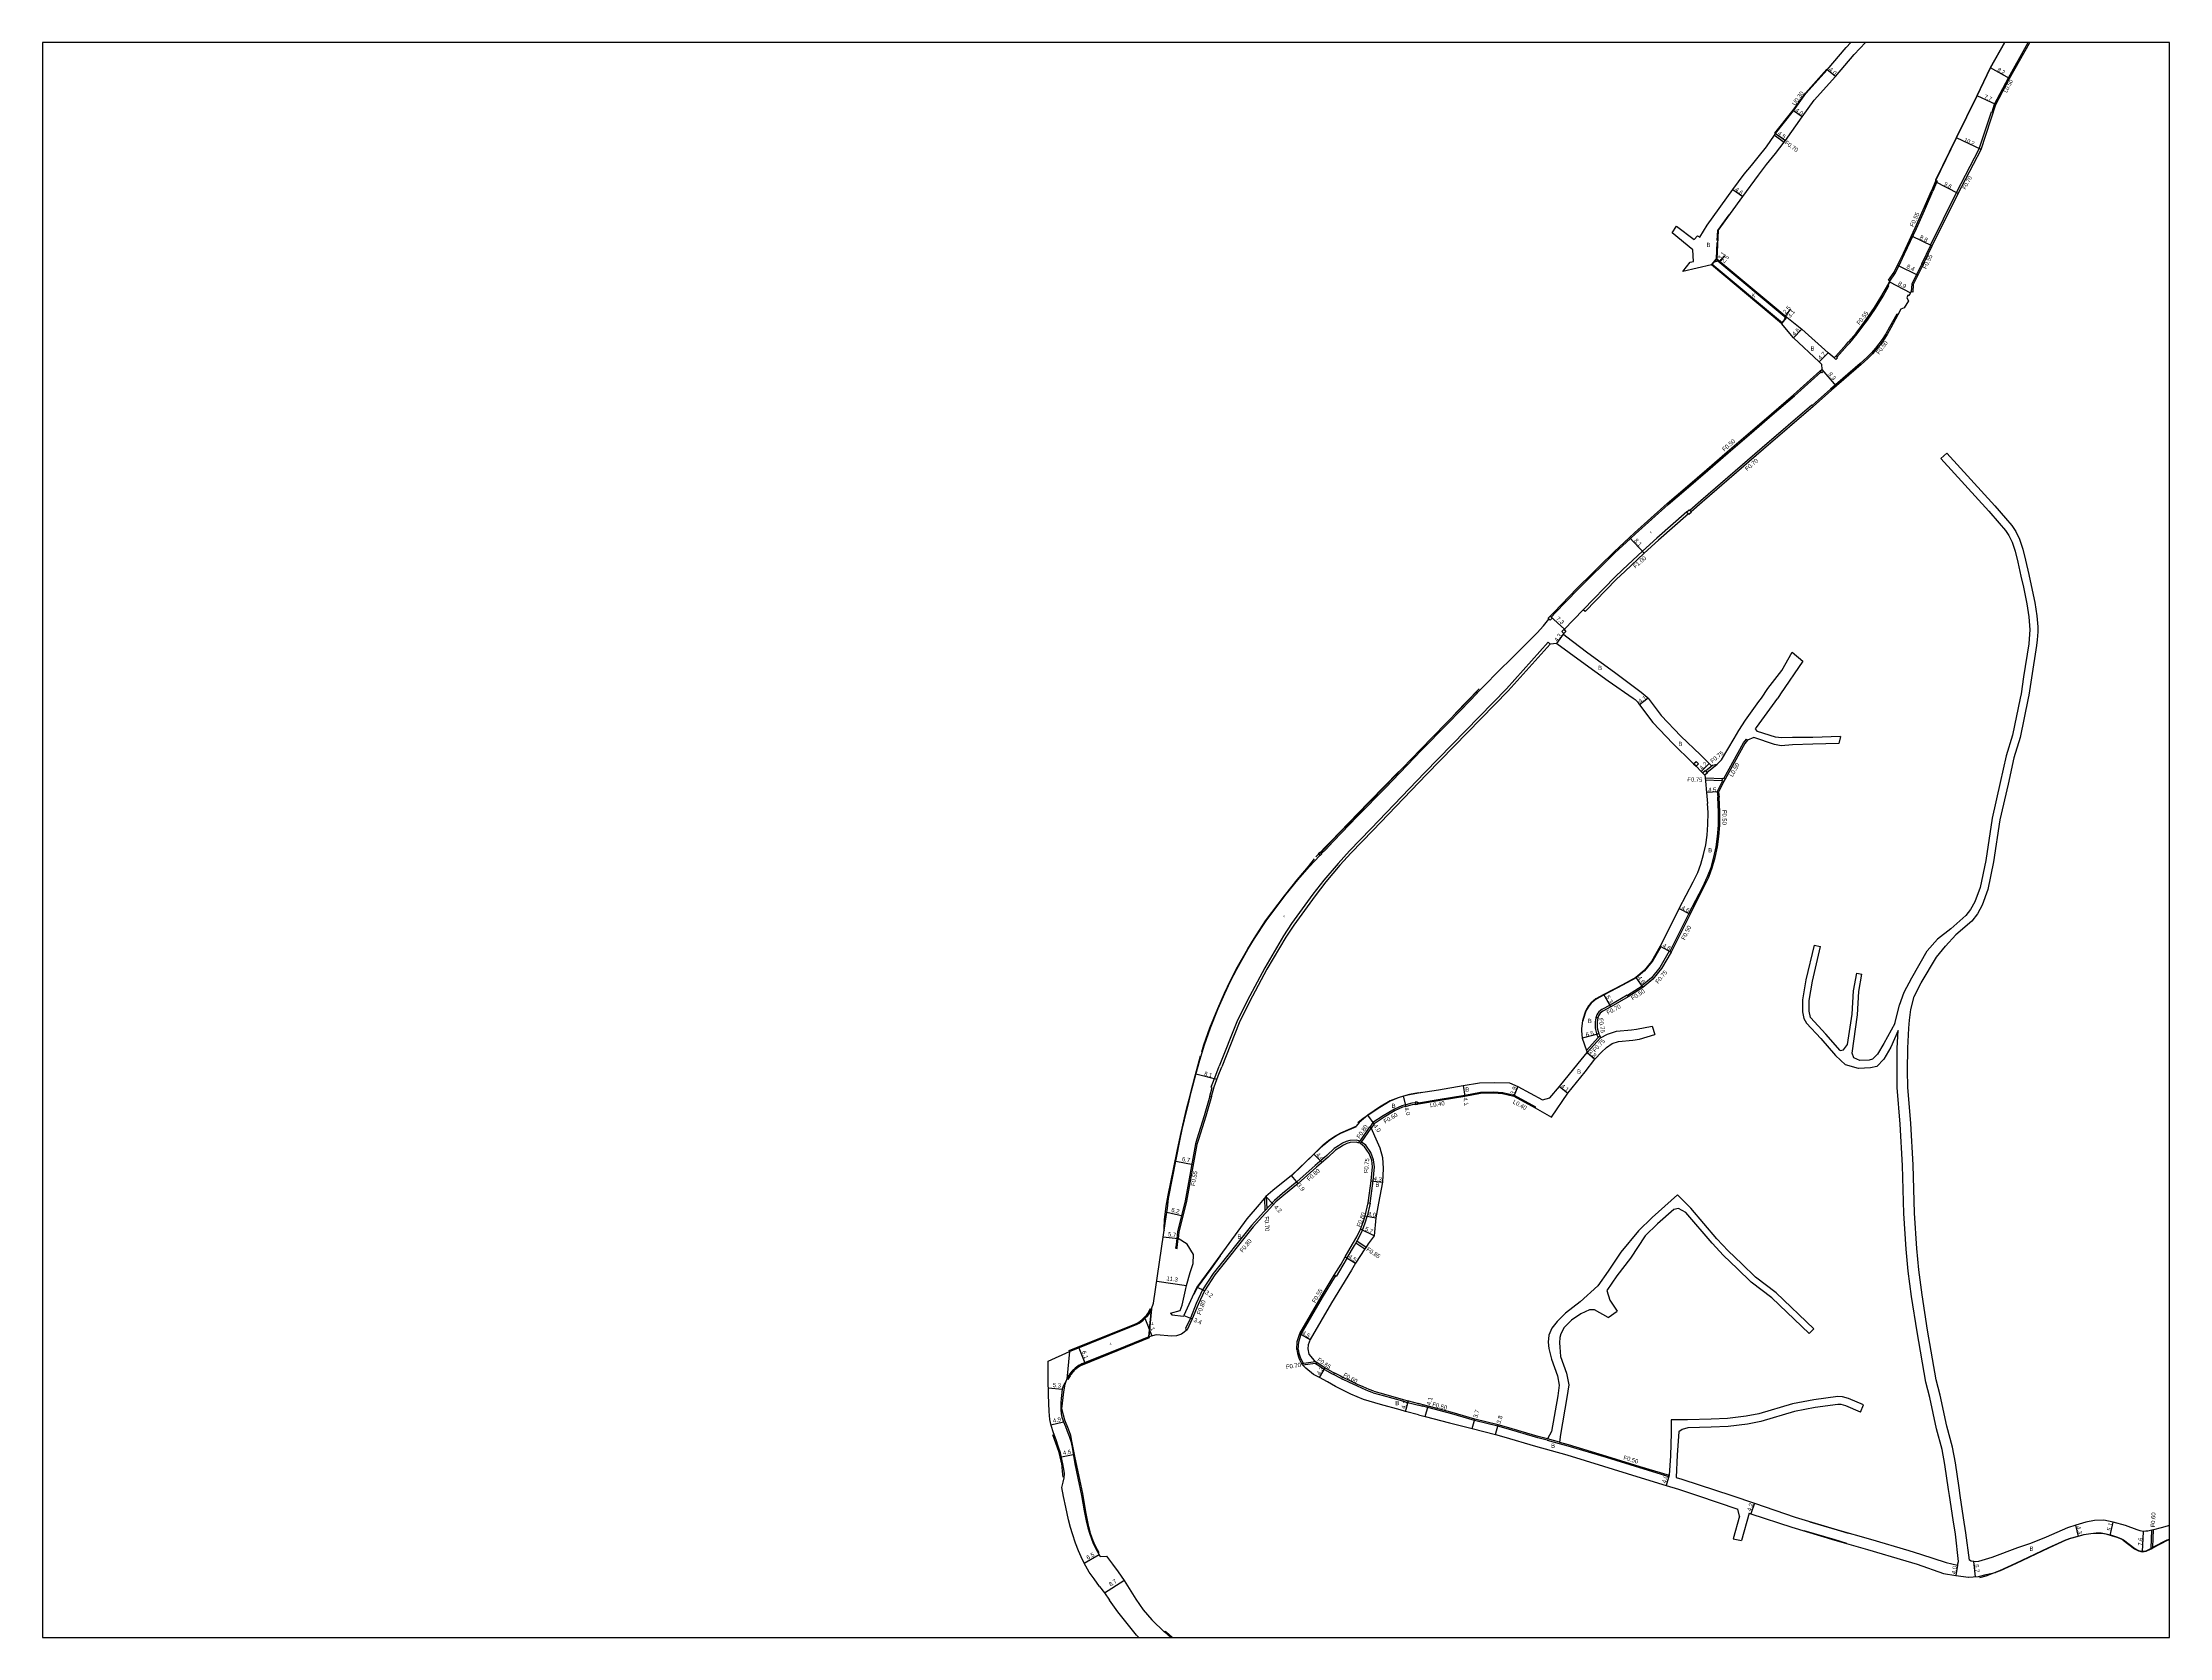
# Model space of a CAD drawing. Header units: metres. Extents: x -24000 to -21600, y -102000 to -99000.
# Drawn here: x -24000 to -23200, y -102000 to -101400 of the extents above; entities that cross this region are included whole.
import ezdxf

# ---------------------------------------------------------------- set-up
doc = ezdxf.new("R2010")
doc.units = ezdxf.units.M
doc.header["$LTSCALE"] = 2.5
for name, color, linetype in [('側溝・桝', 7, 'Continuous'), ('図郭', 7, 'Continuous'), ('幅員', 7, 'Continuous'), ('歩道・分離帯・安全施設', 7, 'Continuous'), ('舗装', 7, 'Continuous'), ('道路', 7, 'Continuous')]:
    doc.layers.add(name, color=color, linetype=linetype)
doc.styles.get("Standard").update_dxf_attribs({"font": ''})
doc.styles.add('YOKO_DECO', font='')
doc.styles.get('Standard').set_extended_font_data('@MS PGothic')
doc.styles.get('YOKO_DECO').set_extended_font_data('MS PGothic')

msp = doc.modelspace()

# ---------------------------------------------------------------- linework, layer by layer
at = {"layer": '側溝・桝'}
for points in [[(-23266.72, -101426.08), (-23265.76, -101423.14), (-23260.58, -101413.31), (-23253.09, -101400)], [(-23348.14, -101434.26), (-23348.38, -101434.08), (-23341.59, -101425.47), (-23336.95, -101418.99), (-23328.92, -101410.02), (-23328.69, -101410.22)], [(-23348.51, -101434.85), (-23344.9, -101437.44)], [(-23348.14, -101434.26), (-23344.48, -101436.88)], [(-23299.6, -101479.48), (-23295.19, -101469.94), (-23292.09, -101463.15), (-23288.99, -101455.97)], [(-23287.82, -101451.87), (-23287.49, -101452.02), (-23287.32, -101452.09), (-23288.99, -101455.97)], [(-23305.19, -101489.71), (-23303.02, -101486.63), (-23301.02, -101482.52), (-23299.6, -101479.48)], [(-23293.16, -101483.26), (-23289.72, -101476.28)], [(-23293.16, -101483.26), (-23296.94, -101490.9), (-23297.18, -101493.62)], [(-23325.07, -101518.42), (-23325.07, -101518.42), (-23323.07, -101516.06), (-23321.19, -101514.02), (-23320.28, -101512.92), (-23317.46, -101509.64), (-23315.3, -101506.76), (-23313.6, -101504.5), (-23310.51, -101500.03), (-23307.71, -101495.42), (-23305.5, -101491.52), (-23305.98, -101491.25)], [(-23302.13, -101502.45), (-23302.59, -101502.19), (-23305.28, -101507.12), (-23306.66, -101509.56), (-23308.04, -101511.73), (-23309.26, -101513.36), (-23310.59, -101514.99), (-23312.12, -101516.72), (-23313.78, -101518.44), (-23316.29, -101520.76), (-23327.44, -101530.42), (-23334.35, -101536.54), (-23334.48, -101536.4), (-23353.17, -101552.44), (-23376.22, -101572.35), (-23380.42, -101575.99)], [(-23400.82, -101584.8), (-23388.52, -101573.81), (-23381.8, -101568), (-23373.66, -101560.97), (-23366.04, -101554.41), (-23357.25, -101546.8), (-23349.4, -101540.08), (-23341.05, -101532.88), (-23334.75, -101527.32), (-23331.1, -101523.95)], [(-23381.56, -101576.6), (-23392.82, -101586.41)], [(-23408.55, -101592.02), (-23402.71, -101586.53), (-23400.82, -101584.8)], [(-23392.82, -101586.41), (-23398.25, -101591.35), (-23405.59, -101598.2)], [(-23432.59, -101616.16), (-23432.22, -101615.77), (-23431.21, -101614.73), (-23422.36, -101605.67), (-23416.7, -101599.97), (-23413.93, -101597.2), (-23408.55, -101592.02)], [(-23405.59, -101598.2), (-23405.59, -101598.21), (-23408.67, -101601.15), (-23420.54, -101613.4), (-23420.47, -101613.46)], [(-23432.97, -101626.28), (-23433.67, -101625.6), (-23449.41, -101643.19), (-23480.02, -101674.6), (-23500.39, -101695.74), (-23508.45, -101704.11), (-23512.73, -101708.79), (-23518.04, -101715.13), (-23522.16, -101720.38), (-23530.17, -101731.47), (-23533.21, -101736.09), (-23540.32, -101748.08), (-23546.95, -101760.49), (-23550.74, -101768.43), (-23557.39, -101785.04)], [(-23518.9, -101705.13), (-23517.24, -101703.41), (-23514.65, -101700.64), (-23511.11, -101697.02), (-23508.68, -101694.48), (-23505.27, -101690.97), (-23494.92, -101680.32), (-23481.28, -101666.26), (-23471.64, -101656.37), (-23466.57, -101651.17), (-23460.31, -101644.67), (-23460.38, -101644.6)], [(-23367.62, -101676.9), (-23360.16, -101663.39), (-23359.15, -101662.09)], [(-23359.15, -101662.09), (-23358.75, -101662.4)], [(-23374.49, -101674.02), (-23371.83, -101671.85)], [(-23373.97, -101674.56), (-23370.14, -101671.44)], [(-23374.58, -101676.66), (-23367.96, -101676.91)], [(-23374.5, -101677.41), (-23368.34, -101677.65)], [(-23368.07, -101677.79), (-23370.13, -101681.76), (-23369.9, -101683.91)], [(-23380.76, -101727.66), (-23375.54, -101717.57), (-23373.73, -101713.79), (-23372.42, -101710.33), (-23371.4, -101706.45), (-23370.49, -101702.54), (-23369.94, -101698.68), (-23369.6, -101694.4), (-23369.56, -101689.57), (-23369.9, -101683.91)], [(-23380.76, -101727.66), (-23380.74, -101727.62), (-23387.9, -101741.92)], [(-23388.12, -101741.8), (-23391.64, -101747.97), (-23394.83, -101751.8), (-23398.48, -101754.82), (-23398.33, -101755.03), (-23398.04, -101755.43)], [(-23388.12, -101741.8), (-23387.9, -101741.92), (-23387.46, -101742.16)], [(-23403.62, -101758.95), (-23403.88, -101758.53), (-23403.98, -101758.36), (-23410.43, -101762.14), (-23413.54, -101763.77), (-23414.65, -101764.6), (-23415, -101765.13), (-23415.39, -101765.82), (-23415.78, -101766.9)], [(-23398.33, -101755.03), (-23403.88, -101758.53)], [(-23415.02, -101766.86), (-23415.78, -101766.9), (-23415.98, -101768.49), (-23416.05, -101769.59), (-23416.02, -101770.61), (-23415.92, -101771.3), (-23415.33, -101773.25), (-23414.85, -101774.32)], [(-23414.29, -101773.72), (-23414.85, -101774.32), (-23419.3, -101779.17)], [(-23413.96, -101774.46), (-23419.02, -101779.97)], [(-23560.93, -101796.35), (-23560.04, -101793.16), (-23560.41, -101793.02), (-23560.29, -101792.58), (-23558.66, -101788.43), (-23557.39, -101785.04)], [(-23560.93, -101796.35), (-23563.04, -101803.74), (-23565.78, -101812.52), (-23566.36, -101814.36), (-23570.28, -101835.75), (-23573.12, -101847.45), (-23573.39, -101849.9), (-23573.76, -101853.19), (-23573.8, -101853.6), (-23573.22, -101853.66), (-23573.18, -101853.25), (-23572.82, -101849.96)], [(-23483.73, -101798.85), (-23484.98, -101799.04), (-23487.27, -101799.62), (-23488.68, -101799.98), (-23491.53, -101801.24), (-23495.75, -101803.74), (-23499.6, -101806.32), (-23500.76, -101808.01)], [(-23482.4, -101798.84), (-23482.91, -101798.92)], [(-23482.4, -101798.84), (-23474.36, -101797.47), (-23465.05, -101796.03), (-23459.19, -101794.8), (-23454.11, -101794.7), (-23450.8, -101794.93), (-23446.43, -101795.97), (-23438.41, -101800.35)], [(-23500.92, -101807.89), (-23504.58, -101813.25), (-23505.09, -101813.94)], [(-23504.29, -101814.21), (-23503.85, -101813.61), (-23500.28, -101808.36), (-23500.62, -101808.11), (-23500.92, -101807.89)], [(-23438.6, -101800.7), (-23438.41, -101800.35)], [(-23508.3, -101813), (-23509.69, -101813.42), (-23511.03, -101814.07), (-23512.5, -101814.99), (-23514.14, -101816.1), (-23516.99, -101818.71), (-23521.37, -101822.5), (-23528.23, -101828.62), (-23533.62, -101833), (-23536.63, -101835.59), (-23540.22, -101839.48)], [(-23504.58, -101813.25), (-23504.89, -101813.17), (-23505.88, -101812.91), (-23508.3, -101813)], [(-23500.7, -101836.67), (-23500.5, -101835.74), (-23499.47, -101828.25), (-23499.04, -101822.98), (-23499.33, -101820.32), (-23500.33, -101817.54), (-23502.21, -101814.85), (-23503.85, -101813.61)], [(-23540.22, -101839.48), (-23540.59, -101839.82), (-23545.23, -101844.97), (-23559.72, -101863.11), (-23563.69, -101869.24), (-23566.1, -101874.37), (-23568.27, -101879.82), (-23570.08, -101883.8), (-23569.44, -101884.32)], [(-23540.4, -101834.72), (-23540.22, -101839.48)], [(-23539.72, -101833.98), (-23539.54, -101838.75)], [(-23501.43, -101836.51), (-23500.7, -101836.67), (-23500.65, -101836.68), (-23501.71, -101841.58)], [(-23509.33, -101857.22), (-23506.59, -101852.51), (-23504.94, -101849.67), (-23503.56, -101846.77), (-23502.54, -101844.06), (-23501.71, -101841.58)], [(-23506.05, -101851.57), (-23502.64, -101853.83)], [(-23505.62, -101850.84), (-23502.17, -101853.12)], [(-23509.33, -101857.22), (-23510.9, -101859.96), (-23513.44, -101864.15), (-23513.65, -101864.02), (-23514.12, -101863.73)], [(-23527.73, -101891.64), (-23527.52, -101888.77), (-23526.57, -101885.87), (-23518.55, -101872.12), (-23513.65, -101864.02)], [(-23527.73, -101891.64), (-23527.45, -101892.99), (-23526.99, -101894.61), (-23526.61, -101895.48), (-23525.89, -101896.8), (-23525.85, -101896.84)], [(-23526.44, -101896.93), (-23525.56, -101896.8), (-23521.14, -101896.17)], [(-23520.24, -101896.75), (-23521.23, -101896.89), (-23525.1, -101897.45), (-23525.93, -101897.56)], [(-23521.23, -101896.89), (-23519.99, -101897.68), (-23517.85, -101899.14), (-23514.92, -101900.78), (-23514.33, -101901.08), (-23514.3, -101901.04), (-23514.03, -101900.5)], [(-23514.3, -101901.04), (-23512.13, -101902.15), (-23511.02, -101902.77)], [(-23499.47, -101907.94), (-23501.29, -101907.31), (-23503.46, -101906.32), (-23505.65, -101905.36), (-23508.38, -101904.04), (-23511.02, -101902.77)], [(-23499.47, -101907.94), (-23495.76, -101908.97), (-23488.43, -101911.04), (-23486.41, -101911.58), (-23482.4, -101912.65)], [(-23480.88, -101913.06), (-23482.4, -101912.65)], [(-23480.88, -101913.06), (-23480.85, -101912.96), (-23480.72, -101912.48)], [(-23434.05, -101925.8), (-23437.56, -101924.88), (-23449.48, -101921.33), (-23452.65, -101920.5), (-23461.42, -101918.33), (-23469.97, -101915.84), (-23478.97, -101913.47), (-23480.85, -101912.96)], [(-23434.05, -101925.8), (-23429.56, -101926.98)], [(-23429.43, -101926.49), (-23433.92, -101925.31)], [(-23429.56, -101926.98), (-23426.26, -101927.85), (-23411.88, -101932.23), (-23399.31, -101936.12), (-23388.34, -101939.43)], [(-23388.34, -101939.43), (-23388.2, -101938.96)], [(-23206.92, -101966.62), (-23206.91, -101966.44), (-23206.59, -101959.61)], [(-23206.3, -101966.26), (-23206.29, -101966.09), (-23205.98, -101959.46)]]:
    msp.add_lwpolyline(points, dxfattribs=at)
at = {"layer": '側溝・桝', "flags": 128}
msp.add_lwpolyline([(-23289.25, -101476.52), (-23289.87, -101476.21), (-23280.13, -101456.46), (-23271.52, -101440.03), (-23266.91, -101426.02), (-23266.25, -101426.24)], dxfattribs=at)
at = {"layer": '側溝・桝'}
for points in [[(-23325.45, -101518.03), (-23324.83, -101518.66), (-23325.47, -101519.29), (-23326.1, -101518.65)], [(-23330.8, -101523), (-23330.17, -101523.64), (-23330.8, -101524.25), (-23331.45, -101523.59)], [(-23381.56, -101576.6), (-23380.6, -101575.77), (-23379.77, -101576.73), (-23380.73, -101577.55)], [(-23433.74, -101616.59), (-23432.97, -101617.33), (-23432.2, -101616.54), (-23432.98, -101615.78)], [(-23428.55, -101621.57), (-23427.74, -101622.37), (-23426.99, -101621.6), (-23427.8, -101620.8)], [(-23378.99, -101671.34), (-23378.07, -101670.42), (-23377.15, -101671.34), (-23378.07, -101672.26)], [(-23374.68, -101673.83), (-23374.49, -101674.02), (-23373.97, -101674.56), (-23373.77, -101674.76), (-23374.7, -101675.67), (-23375.61, -101674.74)], [(-23367.96, -101676.91), (-23367.88, -101676.76), (-23367.62, -101676.9), (-23367.17, -101677.13), (-23367.63, -101678.02), (-23368.07, -101677.79), (-23368.34, -101677.65)], [(-23519.54, -101704.55), (-23518.85, -101705.17), (-23519.46, -101705.85), (-23520.15, -101705.23)], [(-23483.63, -101799.44), (-23482.84, -101799.32), (-23482.91, -101798.92), (-23482.97, -101798.53), (-23483.76, -101798.65), (-23483.73, -101798.85)]]:
    msp.add_lwpolyline(points, close=True, dxfattribs=at)
at = {"layer": '図郭'}
msp.add_lwpolyline([(-24000, -102000), (-23200, -102000), (-23200, -101400), (-24000, -101400)], close=True, dxfattribs=at)
at = {"layer": '幅員'}
for points in [[(-23252.65, -101400.24), (-23253.06, -101400)], [(-23325.65, -101412.82), (-23328.69, -101410.22)], [(-23338.1, -101427.98), (-23341.35, -101425.65)], [(-23348.14, -101434.26), (-23344.48, -101436.88)], [(-23364.19, -101455.3), (-23360.43, -101457.96)], [(-23297.05, -101472.67), (-23289.25, -101476.52)], [(-23372.28, -101483.69), (-23370.29, -101481.31)], [(-23372.08, -101483.46), (-23370.48, -101481.54)], [(-23371.28, -101482.5), (-23368.67, -101481.93), (-23367.23, -101480.21)], [(-23302.24, -101483.76), (-23294.66, -101487.5)], [(-23305.26, -101490.02), (-23297.45, -101494.19)], [(-23345.87, -101505.74), (-23343.89, -101503.36)], [(-23345.68, -101505.51), (-23344.08, -101503.6)], [(-23344.88, -101504.55), (-23344.06, -101502.3), (-23342.42, -101500.33)], [(-23338.22, -101507.81), (-23341.43, -101511.1)], [(-23328.41, -101516.76), (-23331.72, -101520.1)], [(-23330.8, -101523), (-23325.34, -101529.3)], [(-23403.06, -101586.14), (-23397.53, -101592.06)], [(-23432.98, -101615.78), (-23427.53, -101620.66)], [(-23430.48, -101626.08), (-23427.98, -101622.58)], [(-23396.05, -101646.65), (-23399.33, -101649.11)], [(-23376.14, -101674.19), (-23373.13, -101671.26)], [(-23369.62, -101681.86), (-23374.1, -101682.18)], [(-23384.41, -101725.79), (-23380.29, -101727.85)], [(-23391.5, -101739.95), (-23387.46, -101742.16)], [(-23400.71, -101751.69), (-23398.04, -101755.43)], [(-23410.09, -101762.75), (-23412.73, -101758.16)], [(-23414.63, -101772.98), (-23420.93, -101774.59)], [(-23419.02, -101779.97), (-23416.1, -101782.41)], [(-23558.28, -101790.15), (-23566.16, -101788.06)], [(-23487.12, -101800.2), (-23488.11, -101796.33)], [(-23465.69, -101792.39), (-23464.98, -101796.43)], [(-23445.14, -101792.72), (-23446.57, -101796.35)], [(-23429.47, -101792.69), (-23426.3, -101795.29)], [(-23499.18, -101806.75), (-23501.49, -101803.49)], [(-23573.75, -101820.82), (-23567.17, -101822.03)], [(-23518.74, -101821.28), (-23521.85, -101818.17)], [(-23527.71, -101829.23), (-23530.25, -101826.27)], [(-23500.22, -101828.17), (-23495.95, -101828.72)], [(-23577.11, -101839.95), (-23571.06, -101841.42)], [(-23539.92, -101834.15), (-23536.95, -101837.12)], [(-23499.13, -101848.87), (-23504.29, -101846.46)], [(-23502.48, -101841.37), (-23498.55, -101842.14)], [(-23578.47, -101849.23), (-23572.82, -101849.96)], [(-23509.98, -101856.76), (-23506.19, -101859.18)], [(-23580.91, -101865.94), (-23569.73, -101867.61)], [(-23562.99, -101869.63), (-23565.86, -101868.22)], [(-23585.36, -101879.94), (-23582.75, -101886.56)], [(-23570.68, -101878.85), (-23567.53, -101880.14)], [(-23527.08, -101885.65), (-23523.17, -101887.87)], [(-23610.27, -101891.03), (-23607.98, -101896.68)], [(-23519.75, -101902.26), (-23517.51, -101898.59)], [(-23621.66, -101906.04), (-23616.43, -101906.53)], [(-23487.31, -101914.96), (-23486.25, -101911)], [(-23620.7, -101919.98), (-23615.96, -101918.89)], [(-23479.94, -101916.93), (-23478.84, -101912.99)], [(-23462.26, -101921.41), (-23461.29, -101917.85)], [(-23453.49, -101923.69), (-23452.52, -101920.01)], [(-23616.79, -101932), (-23612.32, -101931.2)], [(-23388.2, -101938.96), (-23389.35, -101942.79)], [(-23356.1, -101949.47), (-23357.4, -101953.46)], [(-23234.24, -101961.97), (-23235.26, -101957.79)], [(-23222.25, -101961.59), (-23221.16, -101956.61)], [(-23209.85, -101960.15), (-23210.25, -101967.74)], [(-23608.17, -101972.09), (-23602.55, -101968.85)], [(-23279.68, -101972.77), (-23280.37, -101976.71)], [(-23273, -101977.14), (-23273.52, -101971.46)], [(-23600.62, -101983.25), (-23593.32, -101978.52)]]:
    msp.add_lwpolyline(points, dxfattribs=at)
at = {"layer": '幅員', "flags": 128}
for points in [[(-23260.14, -101413.55), (-23267.3, -101409.57)], [(-23265.3, -101423.34), (-23272.27, -101420.08)], [(-23270.87, -101440.3), (-23280.06, -101435.88)], [(-23279.51, -101456.77), (-23288.03, -101452.35)]]:
    msp.add_lwpolyline(points, dxfattribs=at)
at = {"layer": '歩道・分離帯・安全施設'}
for points in [[(-23262.1, -101400), (-23267.44, -101409.5), (-23272.41, -101420.01), (-23280.19, -101435.81), (-23287.95, -101451.8)], [(-23370.07, -101474.42), (-23369.89, -101470.67)], [(-23369.89, -101470.67), (-23365.61, -101464.81)], [(-23370.42, -101481.33), (-23370.11, -101475.25)], [(-23371.99, -101483.35), (-23345.59, -101505.4)], [(-23344.18, -101503.71), (-23370.58, -101481.66)], [(-23305.67, -101491.13), (-23304.99, -101489.94)], [(-23468.6, -101652.32), (-23459.6, -101643.1)], [(-23521.08, -101706.37), (-23515.83, -101700.93), (-23511.56, -101696.59), (-23509.12, -101694.06), (-23507.89, -101692.77), (-23505.74, -101690.52), (-23495.38, -101679.89), (-23489.86, -101674.22)], [(-23563.99, -101779.74), (-23563.14, -101777.06), (-23560.89, -101770.67), (-23557.91, -101763.37), (-23555.46, -101757.67), (-23553.3, -101753.1), (-23550.98, -101748.56), (-23546.71, -101740.94), (-23544.31, -101737.03), (-23539.96, -101730.44), (-23532.91, -101720.95), (-23528.05, -101715.01), (-23523.86, -101710), (-23521.52, -101707.06)], [(-23391.37, -101740.03), (-23394.63, -101745.76), (-23397.49, -101749.23), (-23400.63, -101751.81), (-23405.7, -101754.67), (-23412.66, -101758.29), (-23415.68, -101759.86), (-23417.47, -101761.43), (-23418.42, -101762.51), (-23419.29, -101763.93), (-23419.66, -101764.76), (-23420.42, -101767.13), (-23420.67, -101768.02)], [(-23578, -101846.84), (-23578.07, -101846.31), (-23578.01, -101842.95), (-23577.33, -101837.76), (-23576.58, -101833.57), (-23574.67, -101823.81), (-23573.1, -101816.37), (-23571.77, -101810.01), (-23569.81, -101801.81), (-23568.12, -101795.13), (-23567.57, -101792.94), (-23567.13, -101791.22), (-23566.85, -101790.15), (-23566.47, -101788.73), (-23564.42, -101781.25)], [(-23482.4, -101795.2), (-23485.79, -101795.85), (-23488.08, -101796.42), (-23490.09, -101797.04), (-23493.12, -101798.22), (-23497.06, -101800.63), (-23501.43, -101803.57), (-23503.3, -101804.83), (-23505.32, -101806.37)], [(-23481.21, -101795.03), (-23482.4, -101795.2)], [(-23530.18, -101826.34), (-23521.78, -101818.24), (-23518.1, -101814.62), (-23515.8, -101812.75), (-23513.67, -101811.41), (-23511.61, -101810.29), (-23505.82, -101807.76)], [(-23557, -101856.43), (-23560.46, -101861.17), (-23565.73, -101868.3), (-23566.92, -101870.98)], [(-23613.73, -101892.3), (-23590.35, -101882.89), (-23588.57, -101882.17), (-23587.07, -101881.31), (-23586.04, -101880.51), (-23584.73, -101879.16), (-23583.85, -101877.99), (-23582.96, -101876.39)], [(-23614.75, -101903), (-23613.97, -101901.56), (-23613.43, -101900.79), (-23612.1, -101899.25), (-23610.55, -101897.98), (-23608.76, -101897.07), (-23607.36, -101896.51), (-23600.02, -101893.52), (-23583.9, -101886.98)], [(-23602.6, -101968.2), (-23603.93, -101965.7), (-23604.85, -101963.65), (-23605.81, -101960.92), (-23605.97, -101960.28), (-23606.5, -101958.32), (-23607, -101955.85), (-23607.47, -101953.4), (-23608.72, -101945.8), (-23611.74, -101931.74), (-23612.81, -101926.11), (-23613.28, -101924.04), (-23614.12, -101921.66), (-23615.5, -101918.25), (-23616.63, -101914), (-23615.83, -101907.58), (-23615.42, -101904.66), (-23614.88, -101903.18)], [(-23620.14, -101923.7), (-23617.89, -101929.87), (-23616.96, -101933.62), (-23616.77, -101934.41), (-23616.58, -101935.92), (-23616.46, -101937.4), (-23616.19, -101939.7)], [(-23337.58, -101959.71), (-23325.88, -101963.2), (-23321.44, -101964.48)], [(-23320.71, -101960.84), (-23324.86, -101959.64), (-23335.13, -101956.58)], [(-23271.38, -101977.5), (-23268.95, -101976.76), (-23263.75, -101974.76), (-23257.76, -101972.07), (-23245.61, -101966.22), (-23239.04, -101963.23), (-23237.27, -101962.64), (-23234.85, -101961.97), (-23232.19, -101961.29), (-23229.54, -101960.83), (-23227.63, -101960.7), (-23225.69, -101960.7), (-23223.82, -101961.01), (-23221.75, -101961.57), (-23219.6, -101962.21), (-23217.98, -101962.9), (-23217.33, -101963.33)], [(-23217.33, -101963.33), (-23213.01, -101966.59), (-23211.62, -101967.33), (-23210.25, -101967.58), (-23208.8, -101967.42), (-23206.99, -101966.49), (-23206.91, -101966.44), (-23206.37, -101966.13), (-23206.29, -101966.09), (-23200.83, -101963.31), (-23200, -101963.01)], [(-23575.57, -102000), (-23577.95, -101997.94)]]:
    msp.add_lwpolyline(points, dxfattribs=at)
at = {"layer": '舗装'}
for points in [[(-23582.88, -101876.35), (-23583.86, -101886.87)], [(-23613.73, -101892.43), (-23614.69, -101902.81)]]:
    msp.add_lwpolyline(points, dxfattribs=at)
at = {"layer": '道路'}
for points in [[(-23376.63, -101473.24), (-23373.84, -101468.71), (-23364.19, -101455.3), (-23359.96, -101449.51), (-23357.26, -101446.22), (-23354.76, -101443.08), (-23351.57, -101439.18), (-23348.51, -101434.85), (-23348.14, -101434.26), (-23341.35, -101425.65), (-23336.72, -101419.18), (-23328.69, -101410.22), (-23321.55, -101401.86), (-23319.81, -101400)], [(-23369.74, -101470.72), (-23360.43, -101457.96), (-23354.53, -101449.85), (-23351.55, -101445.92), (-23348.14, -101441.76), (-23344.9, -101437.44), (-23344.48, -101436.88), (-23338.1, -101427.98), (-23333.61, -101421.71), (-23325.65, -101412.82), (-23318.57, -101404.53), (-23314.32, -101400)], [(-23289.25, -101476.52), (-23279.51, -101456.77), (-23270.87, -101440.3), (-23265.3, -101423.34), (-23260.14, -101413.55), (-23252.65, -101400.24), (-23252.49, -101400)], [(-23287.82, -101451.87), (-23280.06, -101435.88), (-23272.27, -101420.08), (-23267.3, -101409.57), (-23261.92, -101400)], [(-23300.09, -101479.25), (-23295.68, -101469.71), (-23292.59, -101462.93), (-23289.49, -101455.76)], [(-23289.49, -101455.76), (-23292.33, -101462.36)], [(-23287.82, -101451.87), (-23289.49, -101455.76)], [(-23387.1, -101471.54), (-23385.39, -101469.07)], [(-23379.31, -101477.99), (-23387.1, -101471.54)], [(-23385.39, -101469.07), (-23378.78, -101474.15)], [(-23369.74, -101470.72), (-23370.29, -101481.31)], [(-23380.22, -101482.61), (-23378.98, -101482.35), (-23379.31, -101477.99)], [(-23378.78, -101474.15), (-23377.48, -101472.72), (-23376.63, -101473.24)], [(-23326.1, -101518.65), (-23325.45, -101518.03), (-23323.47, -101515.69), (-23321.61, -101513.66), (-23320.7, -101512.56), (-23317.89, -101509.3), (-23315.73, -101506.43), (-23314.05, -101504.18), (-23310.97, -101499.73), (-23308.18, -101495.14), (-23305.98, -101491.25), (-23305.93, -101491.2), (-23305.15, -101489.8), (-23305.19, -101489.71), (-23305.64, -101489.39), (-23303.49, -101486.35), (-23301.51, -101482.28), (-23300.09, -101479.25)], [(-23292.69, -101483.5), (-23289.25, -101476.52)], [(-23289.69, -101476.3), (-23289.69, -101476.3)], [(-23383.02, -101486.12), (-23380.22, -101482.61)], [(-23372.28, -101483.69), (-23383.02, -101486.12)], [(-23345.87, -101505.74), (-23345.68, -101505.51), (-23372.08, -101483.46), (-23372.28, -101483.69)], [(-23372.08, -101483.46), (-23345.68, -101505.51), (-23344.08, -101503.6), (-23370.48, -101481.54), (-23372.08, -101483.46)], [(-23370.29, -101481.31), (-23370.48, -101481.54), (-23344.08, -101503.6), (-23343.89, -101503.36)], [(-23292.69, -101483.5), (-23296.41, -101491.04), (-23296.58, -101493.95), (-23297.18, -101493.62), (-23298, -101495.31), (-23298.38, -101495.09), (-23298.79, -101495.99), (-23298.2, -101497.21), (-23299.73, -101499.82), (-23300.99, -101500.36)], [(-23300.99, -101500.36), (-23302.13, -101502.45), (-23304.83, -101507.38), (-23306.21, -101509.83), (-23307.61, -101512.03), (-23308.85, -101513.69), (-23310.19, -101515.33), (-23311.73, -101517.07), (-23313.42, -101518.81), (-23315.94, -101521.16), (-23327.1, -101530.82), (-23334.01, -101536.93), (-23352.7, -101552.97), (-23375.75, -101572.88), (-23379.95, -101576.52), (-23379.77, -101576.73), (-23380.73, -101577.55), (-23380.89, -101577.36), (-23392.15, -101587.16)], [(-23343.89, -101503.36), (-23338.22, -101507.81)], [(-23341.43, -101511.1), (-23345.87, -101505.74)], [(-23330.85, -101521), (-23331.72, -101520.1), (-23341.43, -101511.1)], [(-23326.1, -101518.65), (-23328.41, -101516.76), (-23338.22, -101507.81)], [(-23401.17, -101584.41), (-23388.87, -101573.41), (-23382.15, -101567.6), (-23374, -101560.58), (-23366.39, -101554.01), (-23357.59, -101546.41), (-23349.74, -101539.68), (-23341.4, -101532.49), (-23335.1, -101526.93), (-23331.45, -101523.59), (-23330.8, -101523)], [(-23330.85, -101521), (-23330.8, -101523)], [(-23285.95, -101556.48), (-23283.73, -101554.47)], [(-23285.95, -101556.48), (-23267.95, -101576.31), (-23264.01, -101580.82), (-23261.71, -101583.56), (-23260.41, -101585.46), (-23259.18, -101588.01), (-23258.01, -101591.4), (-23257.05, -101595.44), (-23255.85, -101600.72), (-23254.9, -101604.92), (-23253.63, -101611.16), (-23252.89, -101615.99), (-23252.49, -101620.96), (-23252.71, -101624.35), (-23252.91, -101626.17), (-23254.84, -101638.56), (-23255.84, -101645.03), (-23256.16, -101646.65)], [(-23283.73, -101554.47), (-23265.72, -101574.31), (-23261.73, -101578.87), (-23259.31, -101581.75), (-23257.81, -101583.96), (-23256.4, -101586.86), (-23255.13, -101590.56), (-23254.13, -101594.76), (-23252.92, -101600.06), (-23251.97, -101604.29), (-23250.67, -101610.63), (-23249.91, -101615.65), (-23249.56, -101619.87), (-23249.53, -101621.68), (-23249.73, -101624.65), (-23249.98, -101626.81), (-23251.87, -101639.02), (-23252.88, -101645.56), (-23253.1, -101646.65)], [(-23564.76, -101782.82), (-23562.98, -101777.09), (-23560.74, -101770.69), (-23557.76, -101763.39), (-23555.31, -101757.69), (-23553.15, -101753.13), (-23550.83, -101748.58), (-23546.56, -101740.96), (-23544.16, -101737.05), (-23539.81, -101730.46), (-23532.76, -101720.97), (-23527.9, -101715.03), (-23523.55, -101710.15), (-23519.53, -101705.78), (-23520.15, -101705.23), (-23519.54, -101704.55), (-23519.29, -101704.78), (-23517.62, -101703.05), (-23515.03, -101700.27), (-23511.49, -101696.65), (-23509.06, -101694.11), (-23505.64, -101690.6), (-23495.3, -101679.96), (-23481.66, -101665.9), (-23472.02, -101656), (-23466.95, -101650.8), (-23460.69, -101644.3), (-23460.38, -101644.6), (-23458, -101642.25), (-23452.1, -101636.22), (-23447.54, -101631.73), (-23442.31, -101626.59), (-23437.83, -101622.08), (-23435.47, -101619.39), (-23433.4, -101616.92), (-23433.74, -101616.59), (-23432.98, -101615.78), (-23431.58, -101614.36), (-23422.74, -101605.31), (-23417.07, -101599.6), (-23414.29, -101596.83), (-23408.91, -101591.64)], [(-23408.91, -101591.64), (-23403.06, -101586.14), (-23401.17, -101584.41)], [(-23392.15, -101587.16), (-23397.56, -101592.09), (-23404.9, -101598.94)], [(-23404.9, -101598.94), (-23407.95, -101601.87), (-23419.82, -101614.1), (-23420.47, -101613.46), (-23427.73, -101620.87), (-23426.99, -101621.6), (-23427.74, -101622.37), (-23427.98, -101622.58)], [(-23427.98, -101622.58), (-23427.23, -101623.15), (-23418.75, -101629.59), (-23408.72, -101636.89), (-23398.72, -101644.38), (-23396.5, -101646.21), (-23396.05, -101646.65)], [(-23432.97, -101626.28), (-23448.71, -101643.86), (-23479.31, -101675.28), (-23499.69, -101696.42), (-23507.74, -101704.78), (-23512, -101709.43), (-23517.28, -101715.74), (-23521.38, -101720.97), (-23529.36, -101732.02), (-23532.38, -101736.61), (-23539.47, -101748.56), (-23546.08, -101760.93), (-23549.85, -101768.83), (-23556.48, -101785.38)], [(-23430.48, -101626.08), (-23432.97, -101626.28)], [(-23430.48, -101626.08), (-23421.09, -101632.83), (-23411.09, -101640.11), (-23401.66, -101646.65)], [(-23353.49, -101646.65), (-23351.04, -101642.99), (-23345.82, -101636.27), (-23341.92, -101629.34)], [(-23341.92, -101629.34), (-23337.85, -101632.71)], [(-23337.85, -101632.71), (-23346.33, -101645.07), (-23347.35, -101646.65)], [(-23401.66, -101646.65), (-23400.93, -101647.16), (-23400.12, -101648.06), (-23399.33, -101649.11), (-23394.29, -101655.85), (-23386.74, -101663.74), (-23379.34, -101670.99), (-23378.99, -101671.34), (-23378.07, -101672.26), (-23376.14, -101674.19), (-23375.61, -101674.74), (-23374.7, -101675.67), (-23374.59, -101676.55), (-23374.45, -101677.84)], [(-23396.05, -101646.65), (-23391.16, -101653.19), (-23383.75, -101660.93), (-23376.4, -101667.96), (-23373.13, -101671.26), (-23372.41, -101671.99)], [(-23361.94, -101658.76), (-23359.46, -101654.87), (-23354.42, -101647.93), (-23353.49, -101646.65)], [(-23355.72, -101658.23), (-23355.35, -101657.72), (-23350.34, -101650.83), (-23347.35, -101646.65)], [(-23256.16, -101646.65), (-23259.1, -101660.62), (-23261.47, -101668.29), (-23263.62, -101678.4), (-23266.71, -101691.8), (-23269.11, -101707.7), (-23271.18, -101717.81), (-23273.23, -101723.21), (-23274.8, -101726.11), (-23276.53, -101728.46), (-23282.26, -101733.38), (-23287.3, -101737.34)], [(-23253.1, -101646.65), (-23256.21, -101661.4), (-23258.57, -101669.05), (-23260.69, -101679.04), (-23263.76, -101692.36), (-23266.16, -101708.23), (-23268.29, -101718.65), (-23270.5, -101724.47), (-23272.26, -101727.72), (-23274.32, -101730.51), (-23280.37, -101735.71), (-23284.29, -101739.97)], [(-23372.41, -101671.99), (-23371.83, -101671.85), (-23370.14, -101671.44), (-23369.98, -101671.4), (-23368.54, -101669.85), (-23363.73, -101661.87), (-23361.94, -101658.76)], [(-23324.32, -101663.73), (-23334.09, -101663.91), (-23341.76, -101664.21), (-23346.11, -101664.58), (-23348.61, -101664.09), (-23356.33, -101661.39), (-23358.75, -101662.4), (-23359.74, -101663.66), (-23367.17, -101677.13), (-23367.63, -101678.02), (-23369.62, -101681.86)], [(-23323.75, -101661.02), (-23334.14, -101661.41), (-23341.74, -101661.42), (-23345.88, -101661.6), (-23348.12, -101661.31), (-23354.89, -101659.22), (-23355.72, -101658.23)], [(-23323.75, -101661.02), (-23324.32, -101663.73)], [(-23374.45, -101677.84), (-23374.1, -101682.18), (-23373.77, -101686.21)], [(-23384.41, -101725.79), (-23379.12, -101715.76), (-23377.41, -101712.21), (-23376.24, -101709.11), (-23375.28, -101705.49), (-23374.42, -101701.8), (-23373.92, -101698.24), (-23373.6, -101694.23), (-23373.56, -101689.68), (-23373.77, -101686.21)], [(-23380.29, -101727.85), (-23375.1, -101717.79), (-23373.27, -101713.98), (-23371.95, -101710.48), (-23370.92, -101706.57), (-23370, -101702.63), (-23369.44, -101698.74), (-23369.1, -101694.42), (-23369.06, -101689.56), (-23369.4, -101683.87)], [(-23369.62, -101681.86), (-23369.4, -101683.87)], [(-23384.41, -101725.79), (-23391.5, -101739.95), (-23394.76, -101745.68), (-23397.59, -101749.12), (-23400.71, -101751.69), (-23405.77, -101754.54), (-23412.73, -101758.16), (-23415.76, -101759.74), (-23417.58, -101761.33), (-23418.55, -101762.42), (-23419.42, -101763.86), (-23419.8, -101764.71), (-23420.57, -101767.09), (-23420.82, -101767.99), (-23421.11, -101770.86), (-23421.11, -101771.8), (-23420.93, -101774.59), (-23419.3, -101779.17), (-23419.02, -101779.97)], [(-23380.29, -101727.85), (-23387.46, -101742.16), (-23391.02, -101748.4), (-23394.29, -101752.34), (-23398.04, -101755.43), (-23403.62, -101758.95), (-23410.09, -101762.75), (-23413.17, -101764.36), (-23414.13, -101765.09), (-23414.41, -101765.49), (-23414.75, -101766.11), (-23415.02, -101766.86), (-23415.23, -101768.56), (-23415.3, -101769.6), (-23415.27, -101770.55), (-23415.19, -101771.14), (-23414.63, -101772.98), (-23414.29, -101773.72), (-23413.96, -101774.46)], [(-23333.64, -101739.53), (-23336.75, -101752.57), (-23338, -101760.18), (-23338.04, -101764.65), (-23337.53, -101767.15), (-23336.5, -101768.9), (-23331.08, -101774.68), (-23325.56, -101781.02)], [(-23335.05, -101766.8), (-23335.53, -101764.4), (-23335.5, -101760.4), (-23334.29, -101753.07), (-23331.21, -101740.11)], [(-23333.64, -101739.53), (-23331.21, -101740.11)], [(-23303.35, -101769.02), (-23301.54, -101762.17), (-23299.73, -101757.29), (-23296.91, -101751.81), (-23291.13, -101741.73), (-23287.3, -101737.34)], [(-23278.69, -101946.63), (-23279.14, -101943.68), (-23280.51, -101934.29), (-23281.61, -101928.4), (-23283.68, -101920.54), (-23286.23, -101908.8), (-23287.7, -101903.12), (-23290.96, -101884.4), (-23293.04, -101871.13), (-23294.3, -101861.74), (-23294.99, -101853.62), (-23295.9, -101840.32), (-23296.44, -101822.26), (-23297.34, -101806.67), (-23298.45, -101792.98), (-23298.47, -101786.77), (-23298.41, -101778.37), (-23298.04, -101770.77), (-23297.83, -101767.75), (-23297.26, -101763.74), (-23296.07, -101758.9), (-23293.39, -101753.71), (-23287.6, -101744.11), (-23284.29, -101739.97)], [(-23323.83, -101779.21), (-23322.55, -101778.97), (-23321.11, -101776.88), (-23319.35, -101765.56), (-23318.81, -101756.7), (-23317.65, -101750.08)], [(-23303.35, -101769.02), (-23307.47, -101776.57), (-23309.87, -101780.63), (-23311.65, -101782.45), (-23312.94, -101782.78), (-23316.4, -101782.96), (-23318.77, -101781.99), (-23319.3, -101780.22), (-23317.36, -101765.76), (-23316.81, -101756.94), (-23315.68, -101750.42)], [(-23317.65, -101750.08), (-23315.68, -101750.42)], [(-23323.83, -101779.21), (-23329.22, -101773.01), (-23335.05, -101766.8)], [(-23413.96, -101774.46), (-23411.41, -101773), (-23407.96, -101771.97), (-23402.33, -101771.44), (-23400.42, -101771.15), (-23394.62, -101770)], [(-23411.71, -101778.03), (-23409.67, -101776.55), (-23407.22, -101775.82), (-23401.85, -101775.32), (-23399.34, -101774.93), (-23393.56, -101773.2)], [(-23394.62, -101770), (-23393.56, -101773.2)], [(-23302.08, -101771.61), (-23304.82, -101777.99), (-23307.47, -101782.47), (-23310.09, -101785.15), (-23312.49, -101785.76), (-23316.92, -101785.99), (-23321.84, -101784.55), (-23325.56, -101781.02)], [(-23282.74, -101946.63), (-23283.09, -101944.33), (-23284.46, -101934.95), (-23285.52, -101929.27), (-23287.57, -101921.48), (-23290.12, -101909.73), (-23291.61, -101903.96), (-23294.9, -101885.07), (-23297, -101871.7), (-23298.27, -101862.18), (-23298.98, -101853.91), (-23299.89, -101840.52), (-23300.44, -101822.44), (-23301.33, -101806.94), (-23302.45, -101793.14), (-23302.47, -101786.76), (-23302.4, -101778.26), (-23302.08, -101771.61)], [(-23567.78, -101794.37), (-23566.21, -101788.26), (-23564.76, -101782.82)], [(-23482.4, -101799.25), (-23474.29, -101797.87), (-23464.98, -101796.43), (-23459.14, -101795.2), (-23454.12, -101795.1), (-23450.86, -101795.33), (-23446.57, -101796.35), (-23438.6, -101800.7), (-23437.68, -101801.2), (-23432.47, -101804.23), (-23426.3, -101795.29), (-23419.72, -101787.24), (-23416.1, -101782.41), (-23413.69, -101779.87), (-23411.71, -101778.03)], [(-23433.05, -101797.05), (-23429.47, -101792.69), (-23422.41, -101784.13), (-23419.02, -101779.97)], [(-23560.38, -101796.51), (-23559.36, -101792.89), (-23557.75, -101788.78), (-23556.48, -101785.38)], [(-23482.4, -101795.1), (-23474.97, -101794.03), (-23465.69, -101792.39), (-23459.52, -101791.3), (-23454.02, -101791.2), (-23448.19, -101791.34), (-23445.14, -101792.72), (-23435.87, -101797.74), (-23433.05, -101797.05)], [(-23577.61, -101843.36), (-23576.89, -101838.45), (-23576.48, -101834.86), (-23572.12, -101812.5), (-23571.33, -101808.88), (-23570.51, -101805.3), (-23569.26, -101800.22), (-23567.78, -101794.37)], [(-23560.38, -101796.51), (-23562.49, -101803.91), (-23565.23, -101812.69), (-23565.8, -101814.5), (-23569.71, -101835.87), (-23572.55, -101847.55), (-23572.82, -101849.96)], [(-23482.4, -101795.1), (-23485.81, -101795.76), (-23488.11, -101796.33), (-23490.12, -101796.95), (-23493.16, -101798.13), (-23497.12, -101800.55), (-23501.49, -101803.49), (-23503.19, -101804.85), (-23504.83, -101806.26), (-23505.85, -101807.67)], [(-23482.4, -101799.25), (-23482.84, -101799.32), (-23483.63, -101799.44), (-23484.86, -101799.63), (-23487.12, -101800.2), (-23488.49, -101800.55), (-23491.26, -101801.77), (-23495.43, -101804.24), (-23499.18, -101806.75), (-23500.28, -101808.36)], [(-23530.25, -101826.27), (-23521.85, -101818.17), (-23518.17, -101814.55), (-23515.86, -101812.67), (-23513.72, -101811.32), (-23511.65, -101810.2), (-23505.85, -101807.67)], [(-23508.16, -101813.79), (-23509.4, -101814.17), (-23510.64, -101814.77), (-23512.06, -101815.66), (-23513.64, -101816.73), (-23516.46, -101819.31), (-23520.85, -101823.1), (-23527.71, -101829.23), (-23533.11, -101833.61), (-23536.07, -101836.17), (-23539.65, -101840.04)], [(-23500.28, -101808.36), (-23498.97, -101811.25), (-23496.98, -101815.79), (-23495.96, -101819.44), (-23495.7, -101823.53), (-23495.95, -101828.72), (-23497.5, -101836.6), (-23498.55, -101842.14), (-23499.13, -101848.87), (-23501.34, -101851.88), (-23502.17, -101853.12), (-23502.64, -101853.83), (-23506.19, -101859.18), (-23507.71, -101861.83), (-23515.14, -101874.12), (-23523.17, -101887.87), (-23523.92, -101889.92), (-23524.12, -101891.45), (-23523.65, -101893.38), (-23521.69, -101895.82), (-23521.14, -101896.17), (-23520.24, -101896.75), (-23519.63, -101897.14), (-23517.51, -101898.59), (-23514.62, -101900.2), (-23514.03, -101900.5), (-23511.85, -101901.62), (-23510.75, -101902.23)], [(-23502.48, -101841.37), (-23501.43, -101836.51), (-23501.24, -101835.61), (-23500.22, -101828.17), (-23499.8, -101822.99), (-23500.06, -101820.49), (-23501.01, -101817.88), (-23502.76, -101815.37), (-23504.29, -101814.21), (-23504.43, -101814.11), (-23505.09, -101813.94), (-23505.96, -101813.71), (-23508.16, -101813.79)], [(-23530.25, -101826.27), (-23537.19, -101831.84), (-23539.92, -101834.15), (-23541.19, -101835.67), (-23542.35, -101837.09), (-23547.05, -101842.5), (-23560.58, -101861.08), (-23565.86, -101868.22), (-23567.57, -101872.03), (-23570.68, -101878.85)], [(-23333.73, -101883.86), (-23347.88, -101870.3), (-23355.71, -101864.4), (-23360.89, -101859.4), (-23365.95, -101854.6), (-23370.19, -101850.02), (-23380.07, -101838.46), (-23385.06, -101833.47), (-23394.62, -101841.95), (-23399.68, -101847.08), (-23406.33, -101855.05), (-23411.06, -101862.21), (-23414.97, -101867.77)], [(-23335.46, -101885.66), (-23349.5, -101872.21), (-23357.33, -101866.3), (-23362.64, -101861.19), (-23367.73, -101856.36), (-23372.05, -101851.69), (-23381.91, -101840.16), (-23384.69, -101838.63), (-23386.39, -101838.96), (-23392.54, -101844.35), (-23397.25, -101848.86), (-23402.75, -101857.25), (-23407.82, -101863.93), (-23411.58, -101869.49)], [(-23586.08, -101880.66), (-23584.99, -101879.56), (-23584.51, -101879.07), (-23583.95, -101878.31), (-23583.52, -101877.61), (-23582.88, -101876.35), (-23582.14, -101874.27), (-23577.61, -101843.36)], [(-23539.65, -101840.04), (-23540.01, -101840.38), (-23544.62, -101845.49), (-23559.07, -101863.58), (-23562.99, -101869.63), (-23565.36, -101874.69), (-23567.53, -101880.14), (-23569.44, -101884.32), (-23571.56, -101885.93), (-23573.44, -101886.55), (-23575.22, -101886.68), (-23581.18, -101886.13)], [(-23509.98, -101856.76), (-23507.28, -101852.1), (-23505.65, -101849.3), (-23504.29, -101846.46), (-23503.29, -101843.79), (-23502.48, -101841.37)], [(-23575.72, -101878.04), (-23572.12, -101876.94), (-23571.37, -101875.05), (-23571.11, -101873.91), (-23570.13, -101869.34), (-23569.73, -101867.61), (-23568.28, -101862.7), (-23567.23, -101859.34), (-23567.05, -101855.88), (-23569.45, -101852.04), (-23572.82, -101849.96)], [(-23528.28, -101891.67), (-23528.06, -101888.67), (-23527.08, -101885.65), (-23519.03, -101871.84), (-23514.12, -101863.73), (-23511.59, -101859.55), (-23509.98, -101856.76)], [(-23414.97, -101867.77), (-23421.67, -101873.68), (-23427.2, -101877.99), (-23430.28, -101881.09), (-23432.33, -101883.66), (-23433.44, -101886.3), (-23433.66, -101888.95), (-23433.41, -101891.26), (-23432.42, -101895.27), (-23430.16, -101901.54), (-23429.51, -101905.08), (-23430.08, -101909.15), (-23432.43, -101922.52), (-23433.92, -101925.31)], [(-23411.58, -101869.49), (-23410.54, -101873.15), (-23407.72, -101877.25)], [(-23575.72, -101878.04), (-23575.19, -101878.6), (-23570.82, -101879.12), (-23570.68, -101878.85)], [(-23421.46, -101878.22), (-23424.87, -101880.61), (-23427.66, -101883.42), (-23428.89, -101885.72), (-23429.24, -101887.21), (-23429.46, -101889.18), (-23429.33, -101890.74), (-23429.07, -101894.26), (-23426.77, -101900.62), (-23425.96, -101905.01), (-23426.62, -101909.69), (-23429.08, -101923.68), (-23429.43, -101926.49)], [(-23411.13, -101879.67), (-23416.2, -101876.71), (-23418.1, -101876.77), (-23421.46, -101878.22)], [(-23411.13, -101879.67), (-23407.72, -101877.25)], [(-23602.42, -101980.78), (-23604.47, -101978), (-23606.27, -101975.45), (-23608.17, -101972.09), (-23609.36, -101969.7), (-23610.39, -101967.41), (-23611.5, -101964.48), (-23612.6, -101960.98), (-23613.3, -101958.58), (-23614.05, -101955.71), (-23615.09, -101950.95), (-23615.97, -101946.92), (-23616.57, -101943.64), (-23616.07, -101941.61), (-23615.75, -101939.9), (-23615.65, -101938.3), (-23615.81, -101936.63), (-23616.21, -101934.73), (-23616.56, -101932.9), (-23617.17, -101930.57), (-23617.83, -101928.47), (-23618.75, -101925.71), (-23619.76, -101923.02), (-23620.63, -101920.32), (-23621.13, -101917.95), (-23621.4, -101914.94), (-23621.59, -101908.69), (-23621.75, -101902.85), (-23621.72, -101898.16), (-23621.71, -101896.07), (-23613.73, -101892.43), (-23591.06, -101883.26), (-23588.51, -101882.23), (-23587.56, -101881.72), (-23586.76, -101881.2), (-23586.08, -101880.66)], [(-23581.18, -101886.13), (-23583.86, -101886.87), (-23595.58, -101891.65), (-23609.08, -101897.12), (-23609.47, -101897.31), (-23610.05, -101897.61), (-23610.56, -101897.92), (-23611.03, -101898.25), (-23611.61, -101898.73), (-23612, -101899.07), (-23612.38, -101899.43), (-23612.69, -101899.76), (-23613.01, -101900.14), (-23613.54, -101900.86), (-23613.88, -101901.35), (-23614.1, -101901.72), (-23614.69, -101902.81), (-23614.78, -101902.97), (-23616.15, -101905.46), (-23616.43, -101906.53), (-23616.83, -101910.08), (-23617.02, -101911.55), (-23617.05, -101912.99), (-23617, -101914.36), (-23616.82, -101915.92), (-23616.55, -101917.16), (-23615.96, -101918.89), (-23615.27, -101920.63), (-23614.55, -101922.4), (-23613.84, -101924.3), (-23613.27, -101926.19), (-23612.78, -101928.45), (-23612.52, -101930.09), (-23611.69, -101934.7), (-23610.58, -101940.05), (-23609.22, -101946.6), (-23608.21, -101952.33), (-23607.44, -101956.15), (-23606.86, -101958.7), (-23606.12, -101961.16), (-23604.82, -101964.65), (-23603.99, -101966.35), (-23602.17, -101969.51), (-23599.77, -101969.42), (-23597.58, -101972.39), (-23595.41, -101975.29)], [(-23335.46, -101885.66), (-23333.73, -101883.86)], [(-23528.28, -101891.67), (-23527.99, -101893.12), (-23527.51, -101894.8), (-23527.11, -101895.72), (-23526.33, -101897.13), (-23524.86, -101898.72)], [(-23482.4, -101916.28), (-23487.31, -101914.96), (-23489.35, -101914.42), (-23496.73, -101912.33), (-23503.18, -101910.54), (-23507.93, -101908.51), (-23513.62, -101905.58), (-23516.73, -101903.83), (-23519.75, -101902.26), (-23521.92, -101901.13), (-23524.86, -101898.72)], [(-23499.29, -101907.36), (-23501.07, -101906.75), (-23503.21, -101905.77), (-23505.4, -101904.82), (-23508.12, -101903.5), (-23510.75, -101902.23)], [(-23499.29, -101907.36), (-23495.6, -101908.39), (-23488.28, -101910.46), (-23486.25, -101911), (-23482.4, -101912.03)], [(-23315.06, -101912.53), (-23320.75, -101910.09), (-23322.95, -101909.45), (-23324.77, -101909.29), (-23333.76, -101910.56), (-23341.73, -101912.09), (-23354.43, -101915.84), (-23359.19, -101916.76), (-23366.2, -101917.62), (-23372.44, -101917.91), (-23381.22, -101918.13), (-23387.46, -101918.18), (-23387.4, -101923.04), (-23387.65, -101931.67), (-23388.2, -101938.96)], [(-23433.92, -101925.31), (-23437.42, -101924.4), (-23449.34, -101920.85), (-23452.52, -101920.01), (-23461.29, -101917.85), (-23469.84, -101915.36), (-23478.84, -101912.99), (-23480.72, -101912.48), (-23482.4, -101912.03)], [(-23482.4, -101916.28), (-23479.94, -101916.93), (-23470.74, -101919.31), (-23462.26, -101921.41), (-23453.49, -101923.69), (-23450.37, -101924.51), (-23438.45, -101928.05), (-23426.72, -101931.26), (-23412.91, -101935.58), (-23400.32, -101939.48), (-23389.35, -101942.79), (-23384.61, -101944.21), (-23377.52, -101946.62), (-23362.36, -101951.77)], [(-23316.24, -101915.29), (-23321.76, -101912.92), (-23323.5, -101912.41), (-23324.69, -101912.31), (-23333.26, -101913.53), (-23341.03, -101915.01), (-23353.71, -101918.76), (-23358.72, -101919.73), (-23365.95, -101920.61), (-23372.34, -101920.91), (-23381.17, -101921.13), (-23383.25, -101921.81), (-23384.6, -101922.66), (-23385.2, -101931.35), (-23385.54, -101939.76)], [(-23316.24, -101915.29), (-23315.06, -101912.53)], [(-23429.43, -101926.49), (-23426.12, -101927.36), (-23411.73, -101931.76), (-23399.17, -101935.65), (-23388.2, -101938.96)], [(-23385.54, -101939.76), (-23383.39, -101940.41), (-23364.66, -101946.62), (-23356.1, -101949.47), (-23340.84, -101954.72), (-23324.82, -101959.5), (-23312.49, -101963.06), (-23297.97, -101967.32), (-23293.67, -101968.61), (-23283.94, -101971.84), (-23279.68, -101972.77)], [(-23361.69, -101954.43), (-23362.36, -101951.77)], [(-23279.68, -101972.77), (-23279.31, -101971.36), (-23280.53, -101961.16), (-23281.35, -101955.73), (-23282.74, -101946.63)], [(-23275.15, -101970.95), (-23276.56, -101960.62), (-23277.42, -101954.97), (-23278.69, -101946.63)], [(-23361.69, -101954.43), (-23364.12, -101962.92)], [(-23358.07, -101953.23), (-23361.01, -101963.49)], [(-23358.07, -101953.23), (-23357.4, -101953.46), (-23342.04, -101958.53), (-23325.92, -101963.34), (-23313.6, -101966.9), (-23299.11, -101971.16), (-23294.91, -101972.41), (-23285.03, -101975.88), (-23280.37, -101976.71), (-23275.61, -101977.31)], [(-23221.16, -101956.61), (-23224.68, -101955.91), (-23228.25, -101955.96), (-23231.4, -101956.61), (-23235.26, -101957.79), (-23238.29, -101958.77), (-23246.4, -101962.25)], [(-23200, -101957.91), (-23203.06, -101958.77), (-23205.98, -101959.46), (-23206.59, -101959.61), (-23208.09, -101959.96), (-23208.83, -101960.02), (-23209.85, -101960.15), (-23210.97, -101959.94), (-23212.16, -101959.52), (-23216.54, -101957.93), (-23221.16, -101956.61)], [(-23364.12, -101962.92), (-23361.01, -101963.49)], [(-23246.4, -101962.25), (-23252.33, -101964.71), (-23257.17, -101966.32), (-23266.82, -101969.97), (-23271.77, -101971.43), (-23272.79, -101971.53), (-23273.52, -101971.46), (-23274.53, -101971.33), (-23275.15, -101970.95)], [(-23217.42, -101963.45), (-23218.05, -101963.03), (-23219.65, -101962.35), (-23221.79, -101961.71), (-23223.85, -101961.16), (-23225.7, -101960.85), (-23227.63, -101960.85), (-23229.52, -101960.98), (-23232.15, -101961.44), (-23234.81, -101962.11), (-23237.23, -101962.79), (-23238.99, -101963.37), (-23245.55, -101966.35), (-23257.7, -101972.21), (-23263.69, -101974.9), (-23265.42, -101975.53)], [(-23217.42, -101963.45), (-23213.09, -101966.71), (-23211.67, -101967.47), (-23210.25, -101967.74), (-23208.76, -101967.56), (-23206.92, -101966.62), (-23206.3, -101966.26), (-23200.77, -101963.45), (-23200, -101963.17)], [(-23595.41, -101975.29), (-23593.22, -101978.59), (-23588.72, -101985.63)], [(-23275.61, -101977.31), (-23275.46, -101977.32), (-23273.87, -101977.22), (-23271.83, -101977.03), (-23268.92, -101976.37), (-23265.42, -101975.53)], [(-23602.42, -101980.78), (-23600.62, -101983.25), (-23598.65, -101985.97)], [(-23587.7, -102000), (-23588.49, -101999.11), (-23591.57, -101995.43), (-23595.5, -101990.32), (-23598.65, -101985.97)], [(-23588.72, -101985.63), (-23586.07, -101989.55), (-23582.7, -101993.42), (-23578.02, -101997.98), (-23577.69, -101997.64)], [(-23577.69, -101997.64), (-23577.4, -101997.92), (-23574.98, -102000)]]:
    msp.add_lwpolyline(points, dxfattribs=at)
for points in [[(-23372.28, -101483.69), (-23372.08, -101483.46), (-23345.68, -101505.51), (-23345.87, -101505.74)], [(-23370.29, -101481.31), (-23343.89, -101503.36), (-23344.08, -101503.6), (-23370.48, -101481.54)], [(-23613.73, -101892.43), (-23614.69, -101902.81), (-23614.1, -101901.72), (-23613.88, -101901.35), (-23613.54, -101900.86), (-23613.01, -101900.14), (-23612.69, -101899.76), (-23612.38, -101899.43), (-23612, -101899.07), (-23611.61, -101898.73), (-23611.03, -101898.25), (-23610.56, -101897.92), (-23610.05, -101897.61), (-23609.47, -101897.31), (-23609.08, -101897.12), (-23595.58, -101891.65), (-23583.86, -101886.87), (-23582.88, -101876.35), (-23583.52, -101877.61), (-23583.95, -101878.31), (-23584.51, -101879.07), (-23584.99, -101879.56), (-23586.08, -101880.66), (-23586.76, -101881.2), (-23587.56, -101881.72), (-23588.51, -101882.23), (-23591.06, -101883.26)], [(-23613.73, -101892.43), (-23613.88, -101892.01), (-23589.18, -101882.14), (-23588.08, -101881.61), (-23587.21, -101881.07), (-23586.34, -101880.38), (-23585.25, -101879.3), (-23584.79, -101878.83), (-23584.25, -101878.11), (-23583.85, -101877.43), (-23583.24, -101876.26), (-23582.88, -101876.35), (-23583.52, -101877.61), (-23583.95, -101878.31), (-23584.51, -101879.07), (-23584.99, -101879.56), (-23586.08, -101880.66), (-23586.76, -101881.2), (-23587.56, -101881.72), (-23588.51, -101882.23), (-23591.06, -101883.26)], [(-23614.69, -101902.81), (-23614.1, -101901.72), (-23613.88, -101901.35), (-23613.54, -101900.86), (-23613.01, -101900.14), (-23612.69, -101899.76), (-23612.38, -101899.43), (-23612, -101899.07), (-23611.61, -101898.73), (-23611.03, -101898.25), (-23610.56, -101897.92), (-23610.05, -101897.61), (-23609.47, -101897.31), (-23609.08, -101897.12), (-23595.58, -101891.65), (-23583.86, -101886.87), (-23583.71, -101887.25), (-23595.42, -101892.03), (-23608.91, -101897.5), (-23609.28, -101897.68), (-23609.85, -101897.97), (-23610.34, -101898.27), (-23610.78, -101898.58), (-23611.34, -101899.05), (-23611.72, -101899.38), (-23612.08, -101899.72), (-23612.38, -101900.04), (-23612.68, -101900.39), (-23613.2, -101901.1), (-23613.53, -101901.57), (-23613.74, -101901.92), (-23614.32, -101903)]]:
    msp.add_lwpolyline(points, close=True, dxfattribs=at)

# ---------------------------------------------------------------- texts
at = {"layer": '側溝・桝'}
for s, height, rotation, p in [('L0.50', 1.5, 62.20644, (-23261.17, -101419.03)), ('U0.30', 1.6, 54.37354, (-23340.84, -101423.87)), ('F0.70', 1.6, 324.37081, (-23344.93, -101438.04)), ('F0.70', 1.5, 62.32955, (-23276.64, -101455.44)), ('F0.55', 1.6, 65.57181, (-23296.3, -101469.51)), ('F0.55', 1.6, 63.73532, (-23291.53, -101485.33)), ('F0.55', 1.6, 53.05738, (-23316.55, -101506.35)), ('F0.50', 1.6, 53.05738, (-23309.21, -101517.46)), ('F0.50', 1.6, 41, (-23367.42, -101553.91)), ('F0.70', 1.6, 41, (-23358.81, -101561.28)), ('F1.00', 1.6, 41, (-23400.88, -101597.92)), ('F0.75', 1.6, 39.13942, (-23371.9, -101671.17)), ('L0.50', 1.6, 61.10172, (-23364.3, -101676.4)), ('F0.75', 1.6, 357.77346, (-23381.37, -101677.96)), ('F0.50', 1.6, 270.06241, (-23368.17, -101688.66)), ('F0.50', 1.6, 63.40871, (-23382.31, -101737.75)), ('F0.75', 1.6, 50.28566, (-23392.32, -101754.21)), ('F0.50', 1.6, 32.26084, (-23401.9, -101760.33)), ('F0.75', 1.6, 278.15758, (-23414.65, -101767.08)), ('F0.70', 1.6, 27.55303, (-23411.19, -101765.76)), ('F0.75', 1.6, 47.45372, (-23416.01, -101779.93)), ('L0.40', 1.6, 8.78028, (-23478, -101800.57)), ('L0.40', 1.6, 331.39235, (-23447.15, -101799.01)), ('F0.80', 1.6, 55.67811, (-23504.58, -101812.48)), ('F0.60', 1.6, 30.65553, (-23495, -101806.73)), ('F0.80', 1.6, 41.86101, (-23523.58, -101828.47)), ('F0.75', 1.6, 85.32508, (-23501.43, -101825.4)), ('F0.55', 1.6, 80, (-23566.57, -101830.26)), ('F0.70', 1.6, 272.15482, (-23540.35, -101841.62)), ('F0.80', 1.6, 69.43218, (-23504.3, -101845.75)), ('F0.80', 1.6, 51.38976, (-23548.58, -101855.3)), ('F0.85', 1.6, 326.49089, (-23502.23, -101854.4)), ('F0.55', 1.6, 59.74279, (-23521.26, -101874.32)), ('F0.80', 1.6, 70.7267, (-23564.34, -101878.78)), ('F0.65', 1.6, 325.67923, (-23520.72, -101895.89)), ('F0.70', 1.6, 8.15629, (-23532.19, -101898.99)), ('F0.60', 1.6, 330.65857, (-23510.91, -101901.69)), ('F0.50', 1.6, 345.23574, (-23477.39, -101912.99)), ('F0.50', 1.6, 343.21186, (-23405.5, -101933)), ('F0.60', 1.6, 87.32626, (-23205.49, -101958.63))]:
    msp.add_text(s, height=height, rotation=rotation, dxfattribs=at).set_placement(p)
at = {"layer": '幅員'}
for s, height, rotation, p in [('4.0', 1.6, 319.49955, (-23328.32, -101410.4)), ('8.2', 1.5, 330.90883, (-23264.85, -101410.64)), ('7.7', 1.5, 334.93521, (-23269.81, -101420.85)), ('4.0', 1.6, 324.37067, (-23340.97, -101425.8)), ('4.5', 1.6, 324.37067, (-23347.55, -101434.55)), ('10.2', 1.5, 334.29632, (-23277.41, -101437.07)), ('4.6', 1.6, 324.69233, (-23363.56, -101455.63)), ('9.6', 1.5, 332.57059, (-23284.95, -101453.7)), ('3.1', 1.6, 50.13185, (-23368.9, -101481.89)), ('8.8', 1.6, 333.73532, (-23294.15, -101473.82)), ('2.5', 1.6, 50.13185, (-23367.52, -101483.13)), ('8.4', 1.6, 334, (-23299.07, -101484.78)), ('8.9', 1.6, 332, (-23302.29, -101491.18)), ('2.5', 1.6, 50.13185, (-23344.29, -101502.26)), ('3.1', 1.6, 50.13185, (-23342.69, -101503.67)), ('4.6', 1.6, 45.75168, (-23341.02, -101510.53)), ('4.7', 1.6, 45.18876, (-23331.26, -101519.49)), ('8.3', 1.6, 311, (-23328.48, -101524.85)), ('8.1', 1.6, 313, (-23401.5, -101587.48)), ('7.3', 1.6, 318, (-23430.85, -101616.95)), ('4.3', 1.6, 54.38279, (-23430.24, -101625.57)), ('4.1', 1.6, 36.75925, (-23398.98, -101648.68)), ('4.2', 1.6, 44.25932, (-23375.85, -101673.77)), ('4.5', 1.6, 4.15528, (-23373.46, -101682.03)), ('4.6', 1.6, 333.40347, (-23383.74, -101726.01)), ('4.6', 1.6, 331.38542, (-23390.83, -101740.2)), ('4.6', 1.6, 305.54616, (-23400.18, -101751.83)), ('5.3', 1.6, 299.879, (-23412.12, -101759.02)), ('6.5', 1.6, 14.27835, (-23419.35, -101774.08)), ('3.8', 1.6, 320.05662, (-23418.72, -101780.09)), ('8.1', 1.6, 345.12446, (-23563.25, -101788.57)), ('4.1', 1.6, 279.99184, (-23465.68, -101797.01)), ('3.9', 1.6, 68.51713, (-23446.54, -101795.99)), ('4.1', 1.6, 320.57394, (-23429.06, -101792.9)), ('4.0', 1.6, 305.34307, (-23499.51, -101807.63)), ('4.0', 1.6, 284.28565, (-23487.8, -101800.79)), ('6.7', 1.6, 350, (-23571.52, -101820.75)), ('4.4', 1.6, 314.98139, (-23521.11, -101818.55)), ('3.9', 1.6, 310.53805, (-23528.28, -101829.94)), ('4.3', 1.6, 352.71683, (-23499.4, -101828.14)), ('6.2', 1.6, 346, (-23575.57, -101839.85)), ('4.2', 1.6, 315.031, (-23536.95, -101838.25)), ('4.0', 1.6, 348.84768, (-23501.61, -101841.34)), ('5.7', 1.6, 353, (-23576.74, -101849.04)), ('5.7', 1.6, 335.01989, (-23502.86, -101846.85)), ('4.5', 1.6, 327.42775, (-23509.02, -101857.14)), ('11.3', 1.6, 351, (-23577.35, -101865.6)), ('3.2', 1.6, 324.17293, (-23562.95, -101870.57)), ('3.4', 1.6, 337.73114, (-23567.19, -101881.14)), ('7.1', 1.6, 291, (-23584.07, -101881.9)), ('4.5', 1.6, 330.35433, (-23526.46, -101885.88)), ('6.1', 1.6, 292, (-23609.18, -101892.52)), ('4.3', 1.6, 58.57197, (-23519.56, -101901.47)), ('5.3', 1.6, 355, (-23620.04, -101905.79)), ('4.1', 1.6, 75.02938, (-23487.46, -101914.14)), ('4.1', 1.6, 74.44221, (-23477.95, -101912.77)), ('4.9', 1.6, 13, (-23619.78, -101919.3)), ('3.7', 1.6, 74.70283, (-23460.37, -101917.53)), ('3.8', 1.6, 75.31313, (-23451.62, -101919.73)), ('4.5', 1.6, 10, (-23616.06, -101931.42)), ('4.0', 1.6, 73.20575, (-23389.42, -101942.14)), ('4.2', 1.6, 71.88207, (-23357.42, -101952.7)), ('4.3', 1.6, 283.76259, (-23235.04, -101958.3)), ('5.1', 1.6, 77.5945, (-23221.97, -101959.99)), ('7.6', 1.6, 86.98598, (-23210.24, -101965.53)), ('6.5', 1.6, 30, (-23606.84, -101970.81)), ('4.0', 1.6, 80.13275, (-23280.4, -101976.3)), ('5.7', 1.6, 275.30515, (-23273.34, -101972.55)), ('8.7', 1.6, 33, (-23598.32, -101980.89))]:
    msp.add_text(s, height=height, rotation=rotation, dxfattribs=at).set_placement(p)
at = {"layer": '舗装'}
for s, p in [('B', (-23374.13, -101476.92)), ('K', (-23357.22, -101495.9)), ('B', (-23335.01, -101515.88)), ('B', (-23414.9, -101636.06)), ('B', (-23384.69, -101664.65)), ('B', (-23373.49, -101704.63)), ('B', (-23418.76, -101768.86)), ('B', (-23422.81, -101787.93)), ('B', (-23492.57, -101800.8)), ('B', (-23464.88, -101794.67)), ('B', (-23498.66, -101830.48)), ('B', (-23550.58, -101849.93)), ('B', (-23491.19, -101912.62)), ('B', (-23432.59, -101928.69)), ('B', (-23252.63, -101967.41))]:
    msp.add_text(s, height=1.6, dxfattribs=at).set_placement(p)
at = {"layer": '舗装', "style": 'YOKO_DECO'}
for p in [(-23395.46, -101584.6, 242.72), (-23533.37, -101729.09, 240.6), (-23598.64, -101889.89, 239.53)]:
    msp.add_text('A', height=0.75, dxfattribs=at).set_placement(p)

doc.saveas('drawing.dxf')
